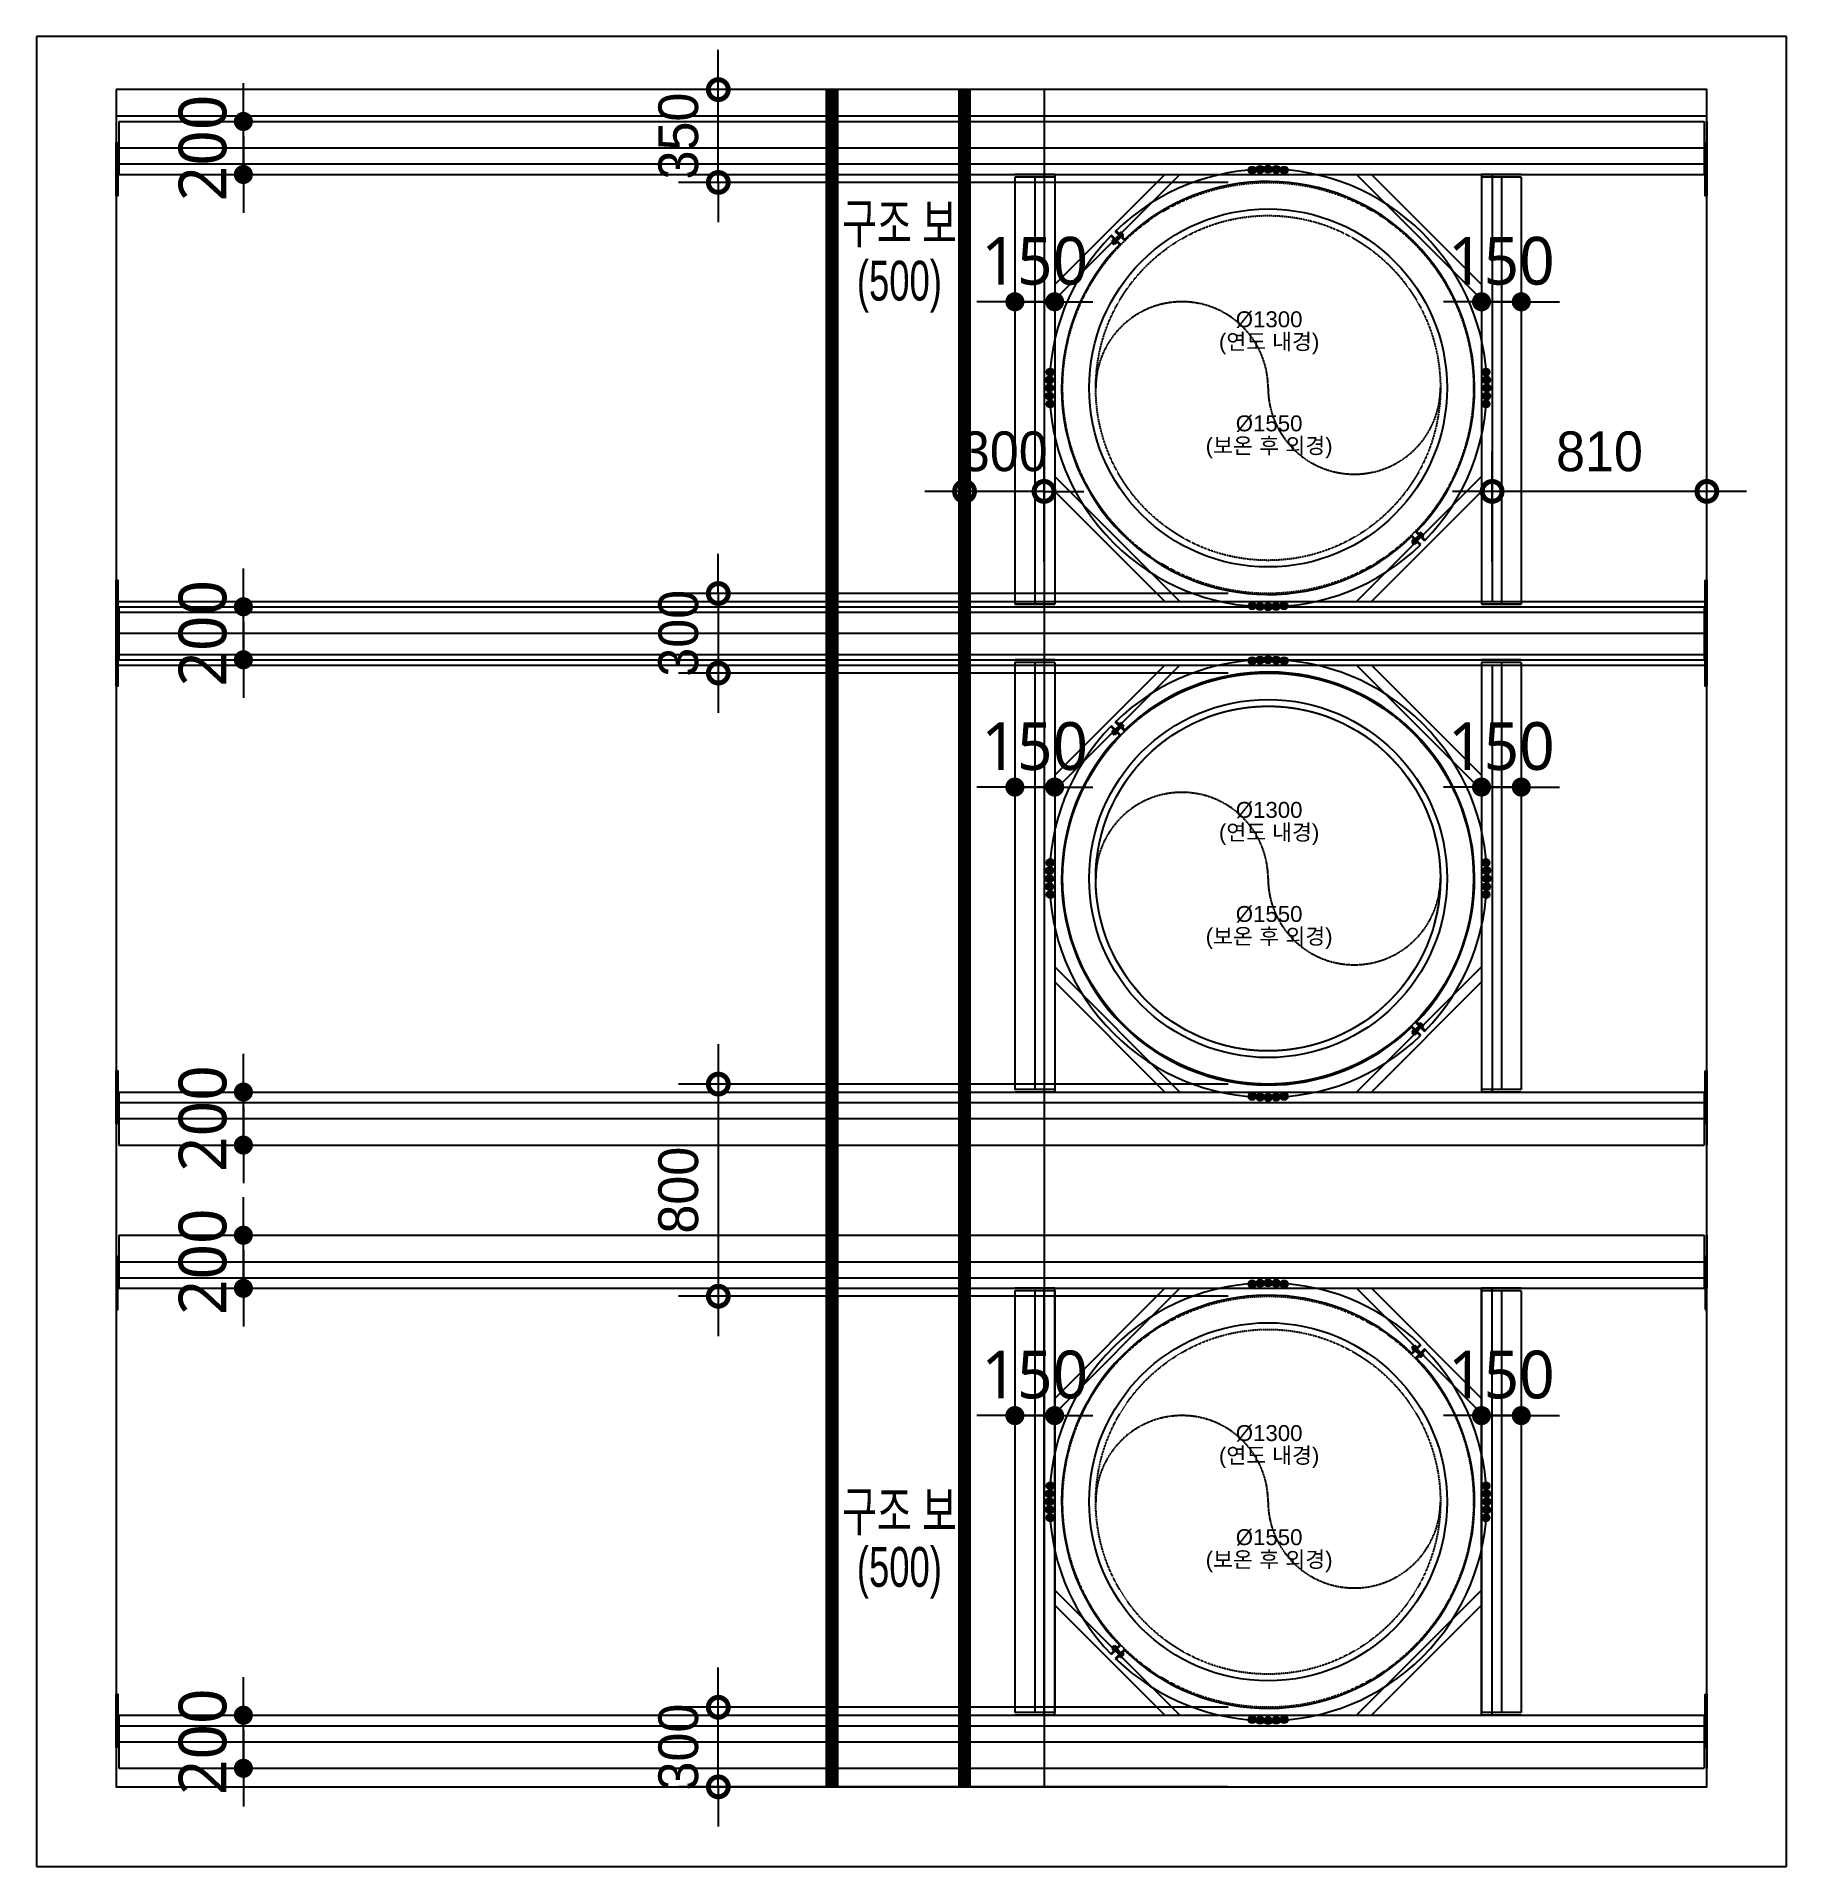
# Model space of a CAD drawing. Header units: millimetres. Extents: x 91354 to 177354, y 115540 to 150005.
# Drawn here: x 170754 to 177354, y 128305 to 135205 of the extents above.
import ezdxf
from ezdxf.enums import TextEntityAlignment as Align

# ---------------------------------------------------------------- set-up
doc = ezdxf.new("R2010")
doc.units = ezdxf.units.MM
for name, pattern in [('H1', [1.5, 1, -0.5]), ('PASUN2', [3, 2, -1]), ('xs-1f_plan$0$HID', [4, 3, -1])]:
    doc.linetypes.add(name, pattern=pattern)
doc.layers.get('Defpoints').update_dxf_attribs({"color": 159})
for name, color, linetype in [('A-ETC-전기', 253, 'H1'), ('xs-1f_plan$0$8', 8, 'Continuous'), ('xs-1f_plan$0$xref', 7, 'Continuous'), ('슬래브라인', 7, 'Continuous')]:
    doc.layers.add(name, color=color, linetype=linetype)
doc.layers.add('A-ETC-전기 NOPLOT', color=163, linetype='Continuous', plot=False)
doc.styles.add('Arial_10_2', font='arial.ttf', dxfattribs={"height": 120})
doc.styles.add('Gtx', font='Dotum.ttf')
doc.styles.add('xs-1f_plan$0$Gdim', font='malgun.ttf')
doc.dimstyles.new('Gdim300', dxfattribs={"dimscale": 300, "dimtxt": 3, "dimasz": 6, "dimexe": 1.5, "dimexo": 2, "dimgap": 1, "dimtad": 1, "dimdec": 0, "dimzin": 0, "dimdsep": 46, "dimlunit": 6, "dimtxsty": 'Gtx', "dimblk": 'DOTSMALL', "dimblk1": 'DOTSMALL', "dimblk2": 'DOTSMALL', "dimcen": 1.5, "dimdle": 1.5, "dimclrd": 1, "dimclre": 1, "dimclrt": 256, "dimazin": 0, "dimtfac": 1, "dimtdec": 0, "dimtix": 1, "dimtmove": 2, "dimatfit": 3, "dimldrblk": 'DOTSMALL', "dimfxl": 0, "dimtolj": 1, "dimtzin": 0, "dimlwd": -1, "dimlwe": -1, "dimarcsym": 0})
doc.dimstyles.new('xs-1f_plan$0$Gdim200', dxfattribs={"dimscale": 200, "dimtxt": 3, "dimasz": 1.2, "dimexe": 2, "dimexo": 3, "dimgap": 1, "dimtad": 1, "dimdsep": 46, "dimlunit": 6, "dimtxsty": 'xs-1f_plan$0$Gdim', "dimblk1": 'xs-1f_plan$0$_CIDOT', "dimblk2": 'xs-1f_plan$0$_CIDOT', "dimsah": 1, "dimcen": 2.5, "dimdle": 2, "dimclrd": 1, "dimclre": 1, "dimclrt": 3, "dimazin": 2, "dimtfac": 1, "dimtix": 1, "dimtmove": 2, "dimatfit": 3, "dimldrblk": 'xs-1f_plan$0$_CIDOT', "dimfxl": 0, "dimtolj": 1, "dimtzin": 0, "dimarcsym": 0})

# ---------------------------------------------------------------- blocks, each defined once
blk = doc.blocks.new('_DotSmall')
at = {"color": 0, "linetype": 'ByBlock', "const_width": 0.5}
blk.add_lwpolyline([(-0.0625, 0, 1), (0.0625, 0, 1)], format="xyb", close=True, dxfattribs=at)
blk = doc.blocks.new('*D20')
at = {"layer": 'A-ETC-전기 NOPLOT', "color": 1, "transparency": 16777216}
for p, q in [((621.3, -6100), (621.3, -5950)), ((2545, -6100), (471.3, -6100)), ((621.3, -6400), (621.3, -6100)), ((2545, -6400), (471.3, -6400)), ((621.3, -6400), (621.3, -6550))]:
    blk.add_line(p, q, dxfattribs=at)
at = {"layer": 'Defpoints', "color": 0, "transparency": 16777216}
for p in [(621.3, -6100), (2695, -6100), (2695, -6400)]:
    blk.add_point(p, dxfattribs=at)
at = {"layer": 'A-ETC-전기 NOPLOT', "color": 1, "transparency": 16777216, "xscale": 150, "yscale": 150, "zscale": 150}
for p, rotation in [((621.3, -6100), 270), ((621.3, -6400), 90)]:
    blk.add_blockref('_DotSmall', p, dxfattribs=dict(at, rotation=rotation))
at = {"layer": 'A-ETC-전기 NOPLOT', "transparency": 16777216, "insert": (471.2, -6250), "char_height": 150, "attachment_point": 5, "rotation": 90, "style": 'Gtx'}
blk.add_mtext('\\A1;300', dxfattribs=at)
blk = doc.blocks.new('*D18')
at = {"layer": 'A-ETC-전기 NOPLOT', "color": 1, "transparency": 16777216}
for p, q in [((621.3, -1900, 0), (621.3, -1750, 0)), ((2545, -1900, 0), (471.3, -1900, 0)), ((621.3, -1900, 0), (621.3, -2200, 0)), ((2545, -2200, 0), (471.3, -2200, 0)), ((621.3, -2200, 0), (621.3, -2350, 0))]:
    blk.add_line(p, q, dxfattribs=at)
at = {"layer": 'Defpoints', "color": 0, "transparency": 16777216}
for p in [(2695, -1900), (621.3, -2200, 0), (2695, -2200)]:
    blk.add_point(p, dxfattribs=at)
at = {"layer": 'A-ETC-전기 NOPLOT', "color": 1, "transparency": 16777216, "xscale": 150, "yscale": 150, "zscale": 150}
for p, rotation in [((621.3, -1900, 0), 270), ((621.3, -2200, 0), 90)]:
    blk.add_blockref('_DotSmall', p, dxfattribs=dict(at, rotation=rotation))
at = {"layer": 'A-ETC-전기 NOPLOT', "transparency": 16777216, "insert": (471.2, -2050, 0), "char_height": 150, "attachment_point": 5, "rotation": 90, "style": 'Gtx'}
blk.add_mtext('\\A1;300', dxfattribs=at)
blk = doc.blocks.new('*D19')
at = {"layer": 'A-ETC-전기 NOPLOT', "color": 1, "transparency": 16777216}
for p, q in [((621.3, -3600), (621.3, -4700)), ((2545, -3750), (471.3, -3750)), ((2545, -4550), (471.3, -4550))]:
    blk.add_line(p, q, dxfattribs=at)
at = {"layer": 'Defpoints', "color": 0, "transparency": 16777216}
for p in [(2695, -3750), (621.3, -4550), (2695, -4550)]:
    blk.add_point(p, dxfattribs=at)
at = {"layer": 'A-ETC-전기 NOPLOT', "color": 1, "transparency": 16777216, "xscale": 150, "yscale": 150, "zscale": 150}
for p, rotation in [((621.3, -3750), 90), ((621.3, -4550), 270)]:
    blk.add_blockref('_DotSmall', p, dxfattribs=dict(at, rotation=rotation))
at = {"layer": 'A-ETC-전기 NOPLOT', "transparency": 16777216, "insert": (471.2, -4150), "char_height": 150, "attachment_point": 5, "rotation": 90, "style": 'Gtx'}
blk.add_mtext('\\A1;800', dxfattribs=at)
blk = doc.blocks.new('*D23')
at = {"layer": 'A-ETC-전기 NOPLOT', "color": 1, "transparency": 16777216}
for p, q in [((621.3, 0, 0), (621.3, 150, 0)), ((2545, 0, 0), (471.3, 0, 0)), ((621.3, -350, 0), (621.3, 0, 0)), ((2545, -350, 0), (471.3, -350, 0)), ((621.3, -350, 0), (621.3, -500, 0))]:
    blk.add_line(p, q, dxfattribs=at)
at = {"layer": 'Defpoints', "color": 0, "transparency": 16777216}
for p in [(621.3, 0, 0), (2695, 0), (2695, -350)]:
    blk.add_point(p, dxfattribs=at)
at = {"layer": 'A-ETC-전기 NOPLOT', "color": 1, "transparency": 16777216, "xscale": 150, "yscale": 150, "zscale": 150}
for p, rotation in [((621.3, 0, 0), 270), ((621.3, -350, 0), 90)]:
    blk.add_blockref('_DotSmall', p, dxfattribs=dict(at, rotation=rotation))
at = {"layer": 'A-ETC-전기 NOPLOT', "transparency": 16777216, "insert": (471.2, -175, 0), "char_height": 150, "attachment_point": 5, "rotation": 90, "style": 'Gtx'}
blk.add_mtext('\\A1;350', dxfattribs=at)
blk = doc.blocks.new('*D22')
at = {"layer": 'A-ETC-전기 NOPLOT', "color": 1, "transparency": 16777216}
for p, q in [((1550, -1780), (1550, -1365)), ((1850, -1780), (1850, -1365)), ((1550, -1515), (1400, -1515)), ((1850, -1515), (1550, -1515)), ((1850, -1515), (2000, -1515))]:
    blk.add_line(p, q, dxfattribs=at)
at = {"layer": 'Defpoints', "color": 0, "transparency": 16777216}
for p in [(1550, -1515), (1550, -1930), (1850, -1930)]:
    blk.add_point(p, dxfattribs=at)
at = {"layer": 'A-ETC-전기 NOPLOT', "color": 1, "transparency": 16777216, "xscale": 150, "yscale": 150, "zscale": 150}
blk.add_blockref('_DotSmall', (1550, -1515), dxfattribs=at)
at = {"layer": 'A-ETC-전기 NOPLOT', "color": 1, "transparency": 16777216, "xscale": 150, "yscale": 150, "zscale": 150, "rotation": 180}
blk.add_blockref('_DotSmall', (1850, -1515), dxfattribs=at)
at = {"layer": 'A-ETC-전기 NOPLOT', "transparency": 16777216, "insert": (1700, -1364.9), "char_height": 150, "attachment_point": 5, "style": 'Gtx'}
blk.add_mtext('\\A1;300', dxfattribs=at)
blk = doc.blocks.new('*D21')
at = {"layer": 'A-ETC-전기 NOPLOT', "color": 1, "transparency": 16777216}
for p, q in [((3540, -1780), (3540, -1365)), ((4350, -1780), (4350, -1365)), ((4500, -1515), (3390, -1515))]:
    blk.add_line(p, q, dxfattribs=at)
at = {"layer": 'Defpoints', "color": 0, "transparency": 16777216}
for p in [(3540, -1515), (3540, -1930), (4350, -1930)]:
    blk.add_point(p, dxfattribs=at)
at = {"layer": 'A-ETC-전기 NOPLOT', "color": 1, "transparency": 16777216, "xscale": 150, "yscale": 150, "zscale": 150, "rotation": 180}
blk.add_blockref('_DotSmall', (3540, -1515), dxfattribs=at)
at = {"layer": 'A-ETC-전기 NOPLOT', "color": 1, "transparency": 16777216, "xscale": 150, "yscale": 150, "zscale": 150}
blk.add_blockref('_DotSmall', (4350, -1515), dxfattribs=at)
at = {"layer": 'A-ETC-전기 NOPLOT', "transparency": 16777216, "insert": (3945, -1364.9), "char_height": 150, "attachment_point": 5, "style": 'Gtx'}
blk.add_mtext('\\A1;810', dxfattribs=at)
blk = doc.blocks.new('xs-1f_plan$0$_CIDOT')
at = {"color": 0, "linetype": 'ByBlock'}
blk.add_line((2, 0), (-1, 0), dxfattribs=at)
at = {"color": 0, "linetype": 'ByBlock', "const_width": 0.5}
blk.add_lwpolyline([(-0.25, 0, 1), (0.25, 0, 1)], format="xyb", close=True, dxfattribs=at)
blk = doc.blocks.new('*D46')
at = {"layer": 'Defpoints', "color": 155, "lineweight": -2, "transparency": 16777216}
for p, q in [((-2538.8, 322), (-2538.8, 394)), ((-2838.8, 250), (-2418.8, 250)), ((-2538.8, 50), (-2538.8, 250)), ((-2838.8, 50), (-2418.8, 50)), ((-2538.8, -22), (-2538.8, -94))]:
    blk.add_line(p, q, dxfattribs=at)
at = {"layer": 'Defpoints', "color": 0, "transparency": 16777216}
for p in [(-3018.8, 250), (-2538.8, 250), (-3018.8, 50)]:
    blk.add_point(p, dxfattribs=at)
at = {"layer": 'Defpoints', "color": 155, "lineweight": -2, "transparency": 16777216, "xscale": 71.99999999999994, "yscale": 71.99999999999994, "zscale": 71.99999999999994}
for p, rotation in [((-2538.8, 250), 270), ((-2538.8, 50), 90)]:
    blk.add_blockref('xs-1f_plan$0$_CIDOT', p, dxfattribs=dict(at, rotation=rotation))
at = {"layer": 'Defpoints', "color": 155, "transparency": 16777216, "insert": (-2691.8, 150), "char_height": 180, "attachment_point": 5, "rotation": 90, "style": 'xs-1f_plan$0$Gdim'}
blk.add_mtext('\\A1;200', dxfattribs=at)
blk = doc.blocks.new('*D47')
at = {"layer": 'Defpoints', "color": 155, "lineweight": -2, "transparency": 16777216}
for p, q in [((-2538.8, 297), (-2538.8, 369)), ((-2838.8, 225), (-2418.8, 225)), ((-2538.8, 75), (-2538.8, 225)), ((-2838.8, 75), (-2418.8, 75)), ((-2538.8, 3), (-2538.8, -69))]:
    blk.add_line(p, q, dxfattribs=at)
at = {"layer": 'Defpoints', "color": 0, "transparency": 16777216}
for p in [(-3018.8, 225), (-2538.8, 225), (-3018.8, 75)]:
    blk.add_point(p, dxfattribs=at)
at = {"layer": 'Defpoints', "color": 155, "lineweight": -2, "transparency": 16777216, "xscale": 71.99999999999994, "yscale": 71.99999999999994, "zscale": 71.99999999999994}
for p, rotation in [((-2538.8, 225), 270), ((-2538.8, 75), 90)]:
    blk.add_blockref('xs-1f_plan$0$_CIDOT', p, dxfattribs=dict(at, rotation=rotation))
at = {"layer": 'Defpoints', "color": 155, "transparency": 16777216, "insert": (-2692.3, 150), "char_height": 180, "attachment_point": 5, "rotation": 90, "style": 'xs-1f_plan$0$Gdim'}
blk.add_mtext('\\A1;150', dxfattribs=at)
blk = doc.blocks.new('*D48')
at = {"layer": 'Defpoints', "color": 155, "lineweight": -2, "transparency": 16777216}
for p, q in [((-2513.8, 297), (-2513.8, 369)), ((-2813.8, 225), (-2393.8, 225)), ((-2513.8, 75), (-2513.8, 225)), ((-2813.8, 75), (-2393.8, 75)), ((-2513.8, 3), (-2513.8, -69))]:
    blk.add_line(p, q, dxfattribs=at)
at = {"layer": 'Defpoints', "color": 0, "transparency": 16777216}
for p in [(-2993.8, 225), (-2513.8, 225), (-2993.8, 75)]:
    blk.add_point(p, dxfattribs=at)
at = {"layer": 'Defpoints', "color": 155, "lineweight": -2, "transparency": 16777216, "xscale": 71.99999999999994, "yscale": 71.99999999999994, "zscale": 71.99999999999994}
for p, rotation in [((-2513.8, 225), 270), ((-2513.8, 75), 90)]:
    blk.add_blockref('xs-1f_plan$0$_CIDOT', p, dxfattribs=dict(at, rotation=rotation))
at = {"layer": 'Defpoints', "color": 155, "transparency": 16777216, "insert": (-2667.3, 150), "char_height": 180, "attachment_point": 5, "rotation": 90, "style": 'xs-1f_plan$0$Gdim'}
blk.add_mtext('\\A1;150', dxfattribs=at)
blk = doc.blocks.new('*D51')
at = {"layer": 'Defpoints', "color": 155, "lineweight": -2, "transparency": 16777216}
for p, q in [((-2538.8, 297), (-2538.8, 369)), ((-2838.8, 225), (-2418.8, 225)), ((-2538.8, 75), (-2538.8, 225)), ((-2838.8, 75), (-2418.8, 75)), ((-2538.8, 3), (-2538.8, -69))]:
    blk.add_line(p, q, dxfattribs=at)
at = {"layer": 'Defpoints', "color": 0, "transparency": 16777216}
for p in [(-3018.8, 225), (-2538.8, 225), (-3018.8, 75)]:
    blk.add_point(p, dxfattribs=at)
at = {"layer": 'Defpoints', "color": 155, "lineweight": -2, "transparency": 16777216, "xscale": 71.99999999999994, "yscale": 71.99999999999994, "zscale": 71.99999999999994}
for p, rotation in [((-2538.8, 225), 270), ((-2538.8, 75), 90)]:
    blk.add_blockref('xs-1f_plan$0$_CIDOT', p, dxfattribs=dict(at, rotation=rotation))
at = {"layer": 'Defpoints', "color": 155, "transparency": 16777216, "insert": (-2692.3, 150), "char_height": 180, "attachment_point": 5, "rotation": 90, "style": 'xs-1f_plan$0$Gdim'}
blk.add_mtext('\\A1;150', dxfattribs=at)
blk = doc.blocks.new('*D52')
at = {"layer": 'Defpoints', "color": 155, "lineweight": -2, "transparency": 16777216}
for p, q in [((-2538.8, 297), (-2538.8, 369)), ((-2838.8, 225), (-2418.8, 225)), ((-2538.8, 75), (-2538.8, 225)), ((-2838.8, 75), (-2418.8, 75)), ((-2538.8, 3), (-2538.8, -69))]:
    blk.add_line(p, q, dxfattribs=at)
at = {"layer": 'Defpoints', "color": 0, "transparency": 16777216}
for p in [(-3018.8, 225), (-2538.8, 225), (-3018.8, 75)]:
    blk.add_point(p, dxfattribs=at)
at = {"layer": 'Defpoints', "color": 155, "lineweight": -2, "transparency": 16777216, "xscale": 71.99999999999994, "yscale": 71.99999999999994, "zscale": 71.99999999999994}
for p, rotation in [((-2538.8, 225), 270), ((-2538.8, 75), 90)]:
    blk.add_blockref('xs-1f_plan$0$_CIDOT', p, dxfattribs=dict(at, rotation=rotation))
at = {"layer": 'Defpoints', "color": 155, "transparency": 16777216, "insert": (-2692.3, 150), "char_height": 180, "attachment_point": 5, "rotation": 90, "style": 'xs-1f_plan$0$Gdim'}
blk.add_mtext('\\A1;150', dxfattribs=at)
blk = doc.blocks.new('*D49')
at = {"layer": 'Defpoints', "color": 155, "lineweight": -2, "transparency": 16777216}
for p, q in [((-2513.8, 297), (-2513.8, 369)), ((-2813.8, 225), (-2393.8, 225)), ((-2513.8, 75), (-2513.8, 225)), ((-2813.8, 75), (-2393.8, 75)), ((-2513.8, 3), (-2513.8, -69))]:
    blk.add_line(p, q, dxfattribs=at)
at = {"layer": 'Defpoints', "color": 0, "transparency": 16777216}
for p in [(-2993.8, 225), (-2513.8, 225), (-2993.8, 75)]:
    blk.add_point(p, dxfattribs=at)
at = {"layer": 'Defpoints', "color": 155, "lineweight": -2, "transparency": 16777216, "xscale": 71.99999999999994, "yscale": 71.99999999999994, "zscale": 71.99999999999994}
for p, rotation in [((-2513.8, 225), 270), ((-2513.8, 75), 90)]:
    blk.add_blockref('xs-1f_plan$0$_CIDOT', p, dxfattribs=dict(at, rotation=rotation))
at = {"layer": 'Defpoints', "color": 155, "transparency": 16777216, "insert": (-2667.3, 150), "char_height": 180, "attachment_point": 5, "rotation": 90, "style": 'xs-1f_plan$0$Gdim'}
blk.add_mtext('\\A1;150', dxfattribs=at)
blk = doc.blocks.new('*D50')
at = {"layer": 'Defpoints', "color": 155, "lineweight": -2, "transparency": 16777216}
for p, q in [((-2538.8, 297), (-2538.8, 369)), ((-2838.8, 225), (-2418.8, 225)), ((-2538.8, 75), (-2538.8, 225)), ((-2838.8, 75), (-2418.8, 75)), ((-2538.8, 3), (-2538.8, -69))]:
    blk.add_line(p, q, dxfattribs=at)
at = {"layer": 'Defpoints', "color": 0, "transparency": 16777216}
for p in [(-3018.8, 225), (-2538.8, 225), (-3018.8, 75)]:
    blk.add_point(p, dxfattribs=at)
at = {"layer": 'Defpoints', "color": 155, "lineweight": -2, "transparency": 16777216, "xscale": 71.99999999999994, "yscale": 71.99999999999994, "zscale": 71.99999999999994}
for p, rotation in [((-2538.8, 225), 270), ((-2538.8, 75), 90)]:
    blk.add_blockref('xs-1f_plan$0$_CIDOT', p, dxfattribs=dict(at, rotation=rotation))
at = {"layer": 'Defpoints', "color": 155, "transparency": 16777216, "insert": (-2692.3, 150), "char_height": 180, "attachment_point": 5, "rotation": 90, "style": 'xs-1f_plan$0$Gdim'}
blk.add_mtext('\\A1;150', dxfattribs=at)
blk = doc.blocks.new('발전기연도(R)')
at = {"layer": 'A-ETC-전기 NOPLOT', "lineweight": 5}
h = blk.add_hatch(color=256, dxfattribs=at)
edge = h.paths.add_edge_path()
edge.add_arc((2634.9, -303.4), 15, 270, 630)
h = blk.add_hatch(color=256, dxfattribs=at)
edge = h.paths.add_edge_path()
edge.add_arc((2664.7, -300.9), 15, 270, 630)
h = blk.add_hatch(color=256, dxfattribs=at)
edge = h.paths.add_edge_path()
edge.add_arc((2695, -300), 15, 270, 630)
h = blk.add_hatch(color=256, dxfattribs=at)
edge = h.paths.add_edge_path()
edge.add_arc((2725.3, -300.9), 15, -90, 270, ccw=False)
h = blk.add_hatch(color=256, dxfattribs=at)
edge = h.paths.add_edge_path()
edge.add_arc((2755.1, -303.4), 15, -90, 270, ccw=False)
h = blk.add_hatch(color=256, dxfattribs=at)
edge = h.paths.add_edge_path()
edge.add_arc((1870.9, -1094.7), 15, 0, 360, ccw=False)
h = blk.add_hatch(color=256, dxfattribs=at)
edge = h.paths.add_edge_path()
edge.add_arc((1873.4, -1064.9), 15, 0, 360, ccw=False)
h = blk.add_hatch(color=256, dxfattribs=at)
edge = h.paths.add_edge_path()
edge.add_arc((3516.6, -1064.9), 15, 180, 540)
h = blk.add_hatch(color=256, dxfattribs=at)
edge = h.paths.add_edge_path()
edge.add_arc((3519.1, -1094.7), 15, 180, 540)
h = blk.add_hatch(color=256, dxfattribs=at)
edge = h.paths.add_edge_path()
edge.add_arc((1870, -1125), 15, 0, 360, ccw=False)
h = blk.add_hatch(color=256, dxfattribs=at)
edge = h.paths.add_edge_path()
edge.add_arc((1870.9, -1155.3), 15, 0, 360)
h = blk.add_hatch(color=256, dxfattribs=at)
edge = h.paths.add_edge_path()
edge.add_arc((1873.4, -1185.1), 15, 0, 360)
h = blk.add_hatch(color=256, dxfattribs=at)
edge = h.paths.add_edge_path()
edge.add_arc((3516.6, -1185.1), 15, -180, 180, ccw=False)
h = blk.add_hatch(color=256, dxfattribs=at)
edge = h.paths.add_edge_path()
edge.add_arc((3519.1, -1155.3), 15, -180, 180, ccw=False)
h = blk.add_hatch(color=256, dxfattribs=at)
edge = h.paths.add_edge_path()
edge.add_arc((3520, -1125), 15, 180, 540)
h = blk.add_hatch(color=256, dxfattribs=at)
edge = h.paths.add_edge_path()
edge.add_arc((2634.9, -1946.6), 15, -270, 90, ccw=False)
h = blk.add_hatch(color=256, dxfattribs=at)
edge = h.paths.add_edge_path()
edge.add_arc((2755.1, -1946.6), 15, 90, 450)
h = blk.add_hatch(color=256, dxfattribs=at)
edge = h.paths.add_edge_path()
edge.add_arc((2664.7, -1949.1), 15, -270, 90, ccw=False)
h = blk.add_hatch(color=256, dxfattribs=at)
edge = h.paths.add_edge_path()
edge.add_arc((2695, -1950), 15, -270, 90, ccw=False)
h = blk.add_hatch(color=256, dxfattribs=at)
edge = h.paths.add_edge_path()
edge.add_arc((2725.3, -1949.1), 15, 90, 450)
h = blk.add_hatch(color=256, dxfattribs=at)
edge = h.paths.add_edge_path()
edge.add_arc((2634.9, -2153.4), 15, 270, 630)
h = blk.add_hatch(color=256, dxfattribs=at)
edge = h.paths.add_edge_path()
edge.add_arc((2664.7, -2150.9), 15, 270, 630)
h = blk.add_hatch(color=256, dxfattribs=at)
edge = h.paths.add_edge_path()
edge.add_arc((2695, -2150), 15, 270, 630)
h = blk.add_hatch(color=256, dxfattribs=at)
edge = h.paths.add_edge_path()
edge.add_arc((2725.3, -2150.9), 15, -90, 270, ccw=False)
h = blk.add_hatch(color=256, dxfattribs=at)
edge = h.paths.add_edge_path()
edge.add_arc((2755.1, -2153.4), 15, -90, 270, ccw=False)
h = blk.add_hatch(color=256, dxfattribs=at)
edge = h.paths.add_edge_path()
edge.add_arc((1870, -2975), 15, 0, 360, ccw=False)
h = blk.add_hatch(color=256, dxfattribs=at)
edge = h.paths.add_edge_path()
edge.add_arc((1870.9, -2944.7), 15, 0, 360, ccw=False)
h = blk.add_hatch(color=256, dxfattribs=at)
edge = h.paths.add_edge_path()
edge.add_arc((1873.4, -2914.9), 15, 0, 360, ccw=False)
h = blk.add_hatch(color=256, dxfattribs=at)
edge = h.paths.add_edge_path()
edge.add_arc((3516.6, -2914.9), 15, 180, 540)
h = blk.add_hatch(color=256, dxfattribs=at)
edge = h.paths.add_edge_path()
edge.add_arc((3519.1, -2944.7), 15, 180, 540)
h = blk.add_hatch(color=256, dxfattribs=at)
edge = h.paths.add_edge_path()
edge.add_arc((3520, -2975), 15, 180, 540)
h = blk.add_hatch(color=256, dxfattribs=at)
edge = h.paths.add_edge_path()
edge.add_arc((1870.9, -3005.3), 15, 0, 360)
h = blk.add_hatch(color=256, dxfattribs=at)
edge = h.paths.add_edge_path()
edge.add_arc((1873.4, -3035.1), 15, 0, 360)
h = blk.add_hatch(color=256, dxfattribs=at)
edge = h.paths.add_edge_path()
edge.add_arc((3516.6, -3035.1), 15, -180, 180, ccw=False)
h = blk.add_hatch(color=256, dxfattribs=at)
edge = h.paths.add_edge_path()
edge.add_arc((3519.1, -3005.3), 15, -180, 180, ccw=False)
h = blk.add_hatch(color=256, dxfattribs=at)
edge = h.paths.add_edge_path()
edge.add_arc((2634.9, -3796.6), 15, -270, 90, ccw=False)
h = blk.add_hatch(color=256, dxfattribs=at)
edge = h.paths.add_edge_path()
edge.add_arc((2664.7, -3799.1), 15, -270, 90, ccw=False)
h = blk.add_hatch(color=256, dxfattribs=at)
edge = h.paths.add_edge_path()
edge.add_arc((2695, -3800), 15, -270, 90, ccw=False)
h = blk.add_hatch(color=256, dxfattribs=at)
edge = h.paths.add_edge_path()
edge.add_arc((2725.3, -3799.1), 15, 90, 450)
h = blk.add_hatch(color=256, dxfattribs=at)
edge = h.paths.add_edge_path()
edge.add_arc((2755.1, -3796.6), 15, 90, 450)
h = blk.add_hatch(color=256, dxfattribs=at)
edge = h.paths.add_edge_path()
edge.add_arc((2695, -4500), 15, 270, 630)
h = blk.add_hatch(color=256, dxfattribs=at)
edge = h.paths.add_edge_path()
edge.add_arc((2634.9, -4503.4), 15, 270, 630)
h = blk.add_hatch(color=256, dxfattribs=at)
edge = h.paths.add_edge_path()
edge.add_arc((2664.7, -4500.9), 15, 270, 630)
h = blk.add_hatch(color=256, dxfattribs=at)
edge = h.paths.add_edge_path()
edge.add_arc((2725.3, -4500.9), 15, -90, 270, ccw=False)
h = blk.add_hatch(color=256, dxfattribs=at)
edge = h.paths.add_edge_path()
edge.add_arc((2755.1, -4503.4), 15, -90, 270, ccw=False)
h = blk.add_hatch(color=256, dxfattribs=at)
edge = h.paths.add_edge_path()
edge.add_arc((1870, -5325), 15, 0, 360)
h = blk.add_hatch(color=256, dxfattribs=at)
edge = h.paths.add_edge_path()
edge.add_arc((1870.9, -5294.7), 15, 0, 360, ccw=False)
h = blk.add_hatch(color=256, dxfattribs=at)
edge = h.paths.add_edge_path()
edge.add_arc((1873.4, -5264.9), 15, 0, 360, ccw=False)
h = blk.add_hatch(color=256, dxfattribs=at)
edge = h.paths.add_edge_path()
edge.add_arc((3516.6, -5264.9), 15, 180, 540)
h = blk.add_hatch(color=256, dxfattribs=at)
edge = h.paths.add_edge_path()
edge.add_arc((3519.1, -5294.7), 15, 180, 540)
h = blk.add_hatch(color=256, dxfattribs=at)
edge = h.paths.add_edge_path()
edge.add_arc((3520, -5325), 15, -180, 180, ccw=False)
h = blk.add_hatch(color=256, dxfattribs=at)
edge = h.paths.add_edge_path()
edge.add_arc((1870.9, -5355.3), 15, 0, 360)
h = blk.add_hatch(color=256, dxfattribs=at)
edge = h.paths.add_edge_path()
edge.add_arc((1873.4, -5385.1), 15, 0, 360)
h = blk.add_hatch(color=256, dxfattribs=at)
edge = h.paths.add_edge_path()
edge.add_arc((3516.6, -5385.1), 15, -180, 180, ccw=False)
h = blk.add_hatch(color=256, dxfattribs=at)
edge = h.paths.add_edge_path()
edge.add_arc((3519.1, -5355.3), 15, -180, 180, ccw=False)
h = blk.add_hatch(color=256, dxfattribs=at)
edge = h.paths.add_edge_path()
edge.add_arc((2634.9, -6146.6), 15, -270, 90, ccw=False)
h = blk.add_hatch(color=256, dxfattribs=at)
edge = h.paths.add_edge_path()
edge.add_arc((2664.7, -6149.1), 15, -270, 90, ccw=False)
h = blk.add_hatch(color=256, dxfattribs=at)
edge = h.paths.add_edge_path()
edge.add_arc((2695, -6150), 15, -270, 90, ccw=False)
h = blk.add_hatch(color=256, dxfattribs=at)
edge = h.paths.add_edge_path()
edge.add_arc((2725.3, -6149.1), 15, 90, 450)
h = blk.add_hatch(color=256, dxfattribs=at)
edge = h.paths.add_edge_path()
edge.add_arc((2755.1, -6146.6), 15, 90, 450)
at = {"layer": 'A-ETC-전기'}
for centre, radius in [((2695, -1125), 775), ((2695, -1125), 650), ((2695, -2975), 775), ((2695, -2975), 650), ((2695, -5325), 775), ((2695, -5325), 650)]:
    blk.add_circle(centre, radius, dxfattribs=at)
at = {"layer": 'A-ETC-전기 NOPLOT'}
for p, q in [((1850, 0), (1850, -6400)), ((-1650, -280), (4350, -280)), ((-1650, -320), (4350, -320)), ((1850, -320), (1850, -1930)), ((1890, -320), (1890, -1930)), ((1890, -791.6), (2361.6, -320)), ((1890, -735), (2305, -320)), ((3500, -791.6), (3028.4, -320)), ((3500, -735), (3085, -320)), ((3500, -320), (3500, -1930)), ((3540, -320), (3540, -1930)), ((2140, -584.1), (2104.6, -548.7)), ((2140, -584.1), (2104.6, -548.7)), ((2145.1, -543.5), (2109.7, -578.9)), ((2154.1, -570), (2118.7, -534.6)), ((2154.1, -570), (2118.7, -534.6)), ((2132.9, -548.7), (2118.7, -562.9)), ((2138.2, -538.2), (2134.2, -542.2)), ((2134.2, -542.2), (2146.4, -554.5)), ((2136.7, -544.8), (2135.7, -545.9)), ((2137.2, -545.3), (2141.2, -541.3)), ((2140.3, -539.2), (2149.5, -548.3)), ((2142.8, -553), (2143.8, -551.9)), ((2143.3, -551.4), (2147.4, -547.4)), ((2146.4, -554.5), (2150.4, -550.5)), ((2109.2, -572.4), (2106.5, -575.1)), ((2109.9, -573.1), (2106.5, -576.5)), ((2106.5, -575.1), (2106.5, -576.5)), ((2106.5, -575.1), (2113.6, -582.1)), ((2106.5, -576.5), (2112.2, -582.1)), ((2107.3, -569.1), (2112.2, -564.2)), ((2108.1, -571.3), (2117.3, -580.5)), ((2110.3, -572.2), (2115.3, -567.2)), ((2112.2, -564.2), (2124.5, -576.4)), ((2115.5, -578.8), (2112.2, -582.1)), ((2112.2, -582.1), (2113.6, -582.1)), ((2113.6, -582.1), (2116.2, -579.5)), ((2115.9, -565.7), (2114.8, -566.7)), ((2116.5, -578.3), (2121.4, -573.3)), ((2124.5, -576.4), (2119.5, -581.3)), ((2121.9, -573.8), (2123, -572.8)), ((2125.8, -569.9), (2139.9, -555.8)), ((1890, -1458.4), (2361.6, -1930)), ((1890, -1515), (2305, -1930)), ((3500, -1458.4), (3028.4, -1930)), ((3500, -1515), (3085, -1930)), ((3271.3, -1715.4), (3235.9, -1680)), ((3240.5, -1703.7), (3237.8, -1706.4)), ((3241.2, -1704.4), (3237.8, -1707.8)), ((3237.8, -1706.4), (3237.8, -1707.8)), ((3237.8, -1706.4), (3244.9, -1713.4)), ((3237.8, -1707.8), (3243.5, -1713.4)), ((3238.6, -1700.4), (3243.6, -1695.5)), ((3239.4, -1702.7), (3248.6, -1711.8)), ((3276.4, -1674.9), (3241, -1710.3)), ((3241.7, -1703.5), (3246.6, -1698.5)), ((3246.9, -1710.1), (3243.5, -1713.4)), ((3243.5, -1713.4), (3244.9, -1713.4)), ((3243.6, -1695.5), (3255.8, -1707.7)), ((3244.9, -1713.4), (3247.6, -1710.8)), ((3247.2, -1697), (3246.1, -1698.1)), ((3247.8, -1709.6), (3252.7, -1704.7)), ((3285.4, -1701.3), (3250, -1665.9)), ((3264.2, -1680), (3250, -1694.2)), ((3255.8, -1707.7), (3250.8, -1712.7)), ((3253.2, -1705.1), (3254.3, -1704.1)), ((3257.1, -1701.2), (3271.2, -1687.1)), ((3269.5, -1669.5), (3265.5, -1673.6)), ((3265.5, -1673.6), (3277.7, -1685.8)), ((3268.1, -1676.1), (3267, -1677.2)), ((3268.5, -1676.6), (3272.6, -1672.6)), ((3271.6, -1670.5), (3280.8, -1679.7)), ((3274.1, -1684.3), (3275.1, -1683.2)), ((3274.7, -1682.7), (3278.7, -1678.7)), ((3277.7, -1685.8), (3281.7, -1681.8)), ((-1650, -1930), (4350, -1930)), ((-1650, -1970), (4350, -1970)), ((-1650, -2130), (4350, -2130)), ((-1650, -2170), (4350, -2170)), ((1850, -2170), (1850, -3780)), ((1890, -2170), (1890, -3780)), ((1890, -2641.6), (2361.6, -2170)), ((1890, -2585), (2305, -2170)), ((3500, -2641.6), (3028.4, -2170)), ((3500, -2585), (3085, -2170)), ((3500, -2170), (3500, -3780)), ((3540, -2170), (3540, -3780)), ((2140, -2434.1), (2104.6, -2398.7)), ((2140, -2434.1), (2104.6, -2398.7)), ((2107.3, -2419.1), (2112.2, -2414.2)), ((2145.1, -2393.5), (2109.7, -2428.9)), ((2112.2, -2414.2), (2124.5, -2426.4)), ((2154.1, -2420), (2118.7, -2384.6)), ((2154.1, -2420), (2118.7, -2384.6)), ((2132.9, -2398.7), (2118.7, -2412.9)), ((2125.8, -2419.9), (2139.9, -2405.8)), ((2138.2, -2388.2), (2134.2, -2392.2)), ((2134.2, -2392.2), (2146.4, -2404.5)), ((2136.7, -2394.8), (2135.7, -2395.9)), ((2137.2, -2395.3), (2141.2, -2391.3)), ((2140.3, -2389.2), (2149.5, -2398.3)), ((2142.8, -2403), (2143.8, -2401.9)), ((2143.3, -2401.4), (2147.4, -2397.4)), ((2146.4, -2404.5), (2150.4, -2400.5)), ((2109.2, -2422.4), (2106.5, -2425.1)), ((2109.9, -2423.1), (2106.5, -2426.5)), ((2106.5, -2425.1), (2106.5, -2426.5)), ((2106.5, -2425.1), (2113.6, -2432.1)), ((2106.5, -2426.5), (2112.2, -2432.1)), ((2108.1, -2421.3), (2117.3, -2430.5)), ((2110.3, -2422.2), (2115.3, -2417.2)), ((2115.5, -2428.8), (2112.2, -2432.1)), ((2112.2, -2432.1), (2113.6, -2432.1)), ((2113.6, -2432.1), (2116.2, -2429.5)), ((2115.9, -2415.7), (2114.8, -2416.7)), ((2116.5, -2428.3), (2121.4, -2423.3)), ((2124.5, -2426.4), (2119.5, -2431.3)), ((2121.9, -2423.8), (2123, -2422.8)), ((1890, -3308.4), (2361.6, -3780)), ((3500, -3308.4), (3028.4, -3780)), ((1890, -3365), (2305, -3780)), ((3500, -3365), (3085, -3780)), ((3285.4, -3551.3), (3250, -3515.9)), ((3271.3, -3565.4), (3235.9, -3530)), ((3240.5, -3553.7), (3237.8, -3556.4)), ((3241.2, -3554.4), (3237.8, -3557.8)), ((3237.8, -3556.4), (3237.8, -3557.8)), ((3237.8, -3556.4), (3244.9, -3563.4)), ((3237.8, -3557.8), (3243.5, -3563.4)), ((3238.6, -3550.4), (3243.6, -3545.5)), ((3239.4, -3552.7), (3248.6, -3561.8)), ((3276.4, -3524.9), (3241, -3560.3)), ((3241.7, -3553.5), (3246.6, -3548.5)), ((3246.9, -3560.1), (3243.5, -3563.4)), ((3243.5, -3563.4), (3244.9, -3563.4)), ((3243.6, -3545.5), (3255.8, -3557.7)), ((3244.9, -3563.4), (3247.6, -3560.8)), ((3247.2, -3547), (3246.1, -3548.1)), ((3247.8, -3559.6), (3252.7, -3554.7)), ((3264.2, -3530), (3250, -3544.2)), ((3255.8, -3557.7), (3250.8, -3562.7)), ((3253.2, -3555.1), (3254.3, -3554.1)), ((3257.1, -3551.2), (3271.2, -3537.1)), ((3269.5, -3519.5), (3265.5, -3523.6)), ((3265.5, -3523.6), (3277.7, -3535.8)), ((3268.1, -3526.1), (3267, -3527.2)), ((3268.5, -3526.6), (3272.6, -3522.6)), ((3271.6, -3520.5), (3280.8, -3529.7)), ((3274.1, -3534.3), (3275.1, -3533.2)), ((3274.7, -3532.7), (3278.7, -3528.7)), ((3277.7, -3535.8), (3281.7, -3531.8)), ((-1650, -3780), (4350, -3780)), ((-1650, -3820), (4350, -3820)), ((-1650, -4480), (4350, -4480)), ((-1650, -4520), (4350, -4520)), ((1850, -6130), (1850, -4520)), ((1890, -6130), (1890, -4520)), ((1890, -4991.6), (2361.6, -4520)), ((1890, -4935), (2305, -4520)), ((3500, -4991.6), (3028.4, -4520)), ((3500, -4935), (3085, -4520)), ((3500, -6130), (3500, -4520)), ((3540, -6130), (3540, -4520)), ((3271.3, -4734.6), (3235.9, -4770)), ((3237.8, -4742.2), (3243.5, -4736.6)), ((3237.8, -4743.6), (3244.9, -4736.6)), ((3237.8, -4743.6), (3237.8, -4742.2)), ((3241.2, -4745.6), (3237.8, -4742.2)), ((3240.5, -4746.3), (3237.8, -4743.6)), ((3238.6, -4749.6), (3243.6, -4754.5)), ((3239.4, -4747.3), (3248.6, -4738.2)), ((3276.4, -4775.1), (3241, -4739.7)), ((3241.7, -4746.5), (3246.6, -4751.5)), ((3243.5, -4736.6), (3244.9, -4736.6)), ((3246.9, -4739.9), (3243.5, -4736.6)), ((3243.6, -4754.5), (3255.8, -4742.3)), ((3244.9, -4736.6), (3247.6, -4739.2)), ((3247.2, -4753), (3246.1, -4751.9)), ((3247.8, -4740.4), (3252.7, -4745.3)), ((3285.4, -4748.7), (3250, -4784.1)), ((3264.2, -4770), (3250, -4755.8)), ((3255.8, -4742.3), (3250.8, -4737.3)), ((3253.2, -4744.9), (3254.3, -4745.9)), ((3257.1, -4748.8), (3271.2, -4762.9)), ((3265.5, -4776.4), (3277.7, -4764.2)), ((3269.5, -4780.5), (3265.5, -4776.4)), ((3268.1, -4773.9), (3267, -4772.8)), ((3268.5, -4773.4), (3272.6, -4777.4)), ((3271.6, -4779.5), (3280.8, -4770.3)), ((3274.1, -4765.7), (3275.1, -4766.8)), ((3274.7, -4767.3), (3278.7, -4771.3)), ((3277.7, -4764.2), (3281.7, -4768.2)), ((1890, -5658.4), (2361.6, -6130)), ((1890, -5715), (2305, -6130)), ((3500, -5658.4), (3028.4, -6130)), ((3500, -5715), (3085, -6130)), ((2140, -5865.9), (2104.6, -5901.3)), ((2140, -5865.9), (2104.6, -5901.3)), ((2106.5, -5873.5), (2112.2, -5867.9)), ((2106.5, -5874.9), (2113.6, -5867.9)), ((2106.5, -5874.9), (2106.5, -5873.5)), ((2109.9, -5876.9), (2106.5, -5873.5)), ((2109.2, -5877.6), (2106.5, -5874.9)), ((2107.3, -5880.9), (2112.2, -5885.8)), ((2108.1, -5878.7), (2117.3, -5869.5)), ((2145.1, -5906.5), (2109.7, -5871.1)), ((2110.3, -5877.8), (2115.3, -5882.8)), ((2112.2, -5867.9), (2113.6, -5867.9)), ((2115.5, -5871.2), (2112.2, -5867.9)), ((2112.2, -5885.8), (2124.5, -5873.6)), ((2113.6, -5867.9), (2116.2, -5870.5)), ((2115.9, -5884.3), (2114.8, -5883.3)), ((2116.5, -5871.7), (2121.4, -5876.7)), ((2154.1, -5880), (2118.7, -5915.4)), ((2154.1, -5880), (2118.7, -5915.4)), ((2132.9, -5901.3), (2118.7, -5887.1)), ((2124.5, -5873.6), (2119.5, -5868.7)), ((2121.9, -5876.2), (2123, -5877.2)), ((2125.8, -5880.1), (2139.9, -5894.2)), ((2134.2, -5907.8), (2146.4, -5895.5)), ((2138.2, -5911.8), (2134.2, -5907.8)), ((2136.7, -5905.2), (2135.7, -5904.1)), ((2137.2, -5904.7), (2141.2, -5908.7)), ((2140.3, -5910.8), (2149.5, -5901.7)), ((2142.8, -5897), (2143.8, -5898.1)), ((2143.3, -5898.6), (2147.4, -5902.6)), ((2146.4, -5895.5), (2150.4, -5899.5)), ((-1650, -6130), (4350, -6130)), ((-1650, -6170), (4350, -6170))]:
    blk.add_line(p, q, dxfattribs=at)
at = {"layer": 'A-ETC-전기 NOPLOT', "linetype": 'ByBlock'}
for p, q in [((2137.1, -586.9), (2101.7, -551.5)), ((2139.9, -584.1), (2104.5, -548.6)), ((2154.1, -569.9), (2118.7, -534.6)), ((2156.9, -567.1), (2121.5, -531.7)), ((3268.4, -1718.2), (3233.1, -1682.9)), ((3271.2, -1715.4), (3235.8, -1680)), ((3285.4, -1701.2), (3250, -1665.9)), ((3288.2, -1698.4), (3252.9, -1663.1)), ((2137.1, -2436.9), (2101.7, -2401.5)), ((2139.9, -2434.1), (2104.5, -2398.6)), ((2154.1, -2419.9), (2118.7, -2384.6)), ((2156.9, -2417.1), (2121.5, -2381.7)), ((3285.4, -3551.2), (3250, -3515.9)), ((3288.2, -3548.4), (3252.9, -3513.1)), ((3268.4, -3568.2), (3233.1, -3532.9)), ((3271.2, -3565.4), (3235.8, -3530)), ((3268.4, -4731.8), (3233.1, -4767.1)), ((3271.2, -4734.6), (3235.8, -4770)), ((3285.4, -4748.8), (3250, -4784.1)), ((3288.2, -4751.6), (3252.9, -4786.9)), ((2137.1, -5863.1), (2101.7, -5898.5)), ((2139.9, -5865.9), (2104.5, -5901.4)), ((2154.1, -5880.1), (2118.7, -5915.4)), ((2156.9, -5882.9), (2121.5, -5918.3))]:
    blk.add_line(p, q, dxfattribs=at)
at = {"layer": 'A-ETC-전기 NOPLOT'}
blk.add_lwpolyline([(-1650, 0), (-1650, -6400), (4350, -6400), (4350, 0)], close=True, dxfattribs=at)
at = {"layer": 'A-ETC-전기 NOPLOT', "const_width": 50, "flags": 128}
for points in [[(1050, 0), (1050, -6400)], [(1550, 0), (1550, -6400)]]:
    blk.add_lwpolyline(points, dxfattribs=at)
at = {"layer": 'A-ETC-전기 NOPLOT', "elevation": 0}
for points in [[(-1650, -200), (-1644, -200), (-1644, -400), (-1650, -400)], [(4344, -200), (4350, -200), (4350, -400), (4344, -400)], [(-1650, -1850), (-1644, -1850), (-1644, -2050), (-1650, -2050)], [(4344, -1850), (4350, -1850), (4350, -2050), (4344, -2050)], [(-1650, -2050), (-1644, -2050), (-1644, -2250), (-1650, -2250)], [(4344, -2050), (4350, -2050), (4350, -2250), (4344, -2250)], [(-1650, -3700), (-1644, -3700), (-1644, -3900), (-1650, -3900)], [(4344, -3700), (4350, -3700), (4350, -3900), (4344, -3900)], [(-1650, -4600), (-1644, -4600), (-1644, -4400), (-1650, -4400)], [(4344, -4600), (4350, -4600), (4350, -4400), (4344, -4400)], [(-1650, -6050), (-1644, -6050), (-1644, -6250), (-1650, -6250)], [(4344, -6050), (4350, -6050), (4350, -6250), (4344, -6250)]]:
    blk.add_lwpolyline(points, close=True, dxfattribs=at)
at = {"layer": 'A-ETC-전기 NOPLOT', "lineweight": 5}
for centre in [(2634.9, -303.4), (2664.7, -300.9), (2695, -300), (2725.3, -300.9), (2755.1, -303.4), (1870.9, -1094.7), (1873.4, -1064.9), (3516.6, -1064.9), (3519.1, -1094.7), (1870, -1125), (1870.9, -1155.3), (1873.4, -1185.1), (3516.6, -1185.1), (3519.1, -1155.3), (3520, -1125), (2634.9, -1946.6), (2755.1, -1946.6), (2664.7, -1949.1), (2695, -1950), (2725.3, -1949.1), (2634.9, -2153.4), (2664.7, -2150.9), (2695, -2150), (2725.3, -2150.9), (2755.1, -2153.4), (1870, -2975), (1870.9, -2944.7), (1873.4, -2914.9), (3516.6, -2914.9), (3519.1, -2944.7), (3520, -2975), (1870.9, -3005.3), (1873.4, -3035.1), (3516.6, -3035.1), (3519.1, -3005.3), (2634.9, -3796.6), (2664.7, -3799.1), (2695, -3800), (2725.3, -3799.1), (2755.1, -3796.6), (2634.9, -4503.4), (2664.7, -4500.9), (2695, -4500), (2725.3, -4500.9), (2755.1, -4503.4), (1870, -5325), (1870.9, -5294.7), (1873.4, -5264.9), (3516.6, -5264.9), (3519.1, -5294.7), (3520, -5325), (1870.9, -5355.3), (1873.4, -5385.1), (3516.6, -5385.1), (3519.1, -5355.3), (2634.9, -6146.6), (2664.7, -6149.1), (2695, -6150), (2725.3, -6149.1), (2755.1, -6146.6)]:
    blk.add_circle(centre, 15, dxfattribs=at)
at = {"layer": 'A-ETC-전기 NOPLOT'}
for centre, radius in [((2695, -1125), 675), ((2695, -2975), 775), ((2695, -2975), 675), ((2695, -2975), 675), ((2695, -2975), 650), ((2695, -5325), 675)]:
    blk.add_circle(centre, radius, dxfattribs=at)
for centre, radius, start, end in [((2695, -1125), 825, 315.69451, 134.30549), ((2695, -1125), 779, 315.73552, 134.26448), ((2695, -1125), 825, 135.69451, 314.30549), ((2138, -541.5), 3.28, 3.81534, 86.18466), ((2136.4, -552.2), 11.9, 23.7207, 66.2793), ((2147.1, -550.7), 3.28, 3.81534, 86.18466), ((2695, -1125), 779, 135.73552, 314.26448), ((2110.1, -569.3), 2.84, 175.36574, 274.63426), ((2119.7, -569), 9.85, 198.9624, 251.0376), ((2119.3, -578.5), 2.84, 175.36574, 274.63426), ((3241.4, -1700.7), 2.84, 175.36574, 274.63426), ((3251, -1700.3), 9.85, 198.9624, 251.0376), ((3250.6, -1709.8), 2.84, 175.36574, 274.63426), ((3269.3, -1672.8), 3.28, 3.81534, 86.18466), ((3267.8, -1683.5), 11.9, 23.7207, 66.2793), ((3278.5, -1682), 3.28, 3.81534, 86.18466), ((2695, -2975), 825, 315.69451, 134.30549), ((2695, -2975), 779, 315.73552, 134.26448), ((2695, -2975), 825, 135.69451, 314.30549), ((2138, -2391.5), 3.28, 3.81534, 86.18466), ((2136.4, -2402.2), 11.9, 23.7207, 66.2793), ((2147.1, -2400.7), 3.28, 3.81534, 86.18466), ((2695, -2975), 779, 135.73552, 314.26448), ((2110.1, -2419.3), 2.84, 175.36574, 274.63426), ((2119.7, -2419), 9.85, 198.9624, 251.0376), ((2119.3, -2428.5), 2.84, 175.36574, 274.63426), ((3241.4, -3550.7), 2.84, 175.36574, 274.63426), ((3251, -3550.3), 9.85, 198.9624, 251.0376), ((3250.6, -3559.8), 2.84, 175.36574, 274.63426), ((3269.3, -3522.8), 3.28, 3.81534, 86.18466), ((3267.8, -3533.5), 11.9, 23.7207, 66.2793), ((3278.5, -3532), 3.28, 3.81534, 86.18466), ((2695, -5325), 825, 45.69451, 224.30549), ((2695, -5325), 779, 45.73552, 224.26448), ((2695, -5325), 825, 225.69451, 44.30549), ((3241.4, -4749.3), 2.84, 85.36574, 184.63426), ((3251, -4749.7), 9.85, 108.9624, 161.0376), ((3250.6, -4740.2), 2.84, 85.36574, 184.63426), ((2695, -5325), 779, 225.73552, 44.26448), ((3269.3, -4777.2), 3.28, 273.81534, 356.18466), ((3267.8, -4766.5), 11.9, 293.7207, 336.2793), ((3278.5, -4768), 3.28, 273.81534, 356.18466), ((2110.1, -5880.7), 2.84, 85.36574, 184.63426), ((2119.7, -5881), 9.85, 108.9624, 161.0376), ((2119.3, -5871.5), 2.84, 85.36574, 184.63426), ((2138, -5908.5), 3.28, 273.81534, 356.18466), ((2136.4, -5897.8), 11.9, 293.7207, 336.2793), ((2147.1, -5899.3), 3.28, 273.81534, 356.18466)]:
    blk.add_arc(centre, radius, start, end, dxfattribs=at)
at = {"layer": 'A-ETC-전기 NOPLOT', "linetype": 'PASUN2'}
for centre, start, end in [((2370, -1125), 0, 180), ((3020, -1125), 180, 0), ((2370, -2975), 0, 180), ((3020, -2975), 180, 0), ((2370, -5325), 0, 180), ((3020, -5325), 180, 0)]:
    blk.add_arc(centre, 325, start, end, dxfattribs=at)
at = {"layer": 'A-ETC-전기 NOPLOT', "style": 'Gtx', "width": 0.7}
for s, p in [('구조 보', (1304.4, -578.1)), ('(500)', (1304.4, -795.3)), ('구조 보', (1304.4, -5434.8)), ('(500)', (1304.4, -5645.6))]:
    blk.add_text(s, height=150, dxfattribs=at).set_placement(p, align=Align.CENTER)
at = {"layer": 'A-ETC-전기 NOPLOT', "char_height": 60, "attachment_point": 5, "style": 'Arial_10_2'}
for s, insert in [('\\A1;%%c1300', (2698.9, -867.1, 0)), ('\\A1;({\\f굴림|c129|p50;연도 내경})', (2698.9, -959.2, 0)), ('\\A1;%%c1550', (2698.9, -1259.6, 0)), ('\\A1;({\\fGulim|c129|p50;보온} {\\fGulim|c129|p50;후} {\\fGulim|c129|p50;외경})', (2698.9, -1351.6, 0)), ('\\A1;%%c1300', (2698.9, -2717.1, 0)), ('\\A1;({\\f굴림|c129|p50;연도 내경})', (2698.9, -2809.2, 0)), ('\\A1;%%c1550', (2698.9, -3109.6, 0)), ('\\A1;({\\fGulim|c129|p50;보온} {\\fGulim|c129|p50;후} {\\fGulim|c129|p50;외경})', (2698.9, -3201.6, 0)), ('\\A1;%%c1300', (2698.9, -5067.1)), ('\\A1;({\\f굴림|c129|p50;연도 내경})', (2698.9, -5159.2)), ('\\A1;%%c1550', (2698.9, -5459.6)), ('\\A1;({\\fGulim|c129|p50;보온} {\\fGulim|c129|p50;후} {\\fGulim|c129|p50;외경})', (2698.9, -5551.6))]:
    blk.add_mtext(s, dxfattribs=dict(at, insert=insert))
at = {"layer": 'A-ETC-전기 NOPLOT'}
for base, p1, p2, angle, picture, middle in [((621.3, 0, 0), (2695, -350), (2695, 0), 270, '*D23', (471.2, -175, 0)), ((621.3, -2200, 0), (2695, -1900), (2695, -2200), 90, '*D18', (471.2, -2050, 0)), ((621.3, -4550), (2695, -3750), (2695, -4550), 90, '*D19', (471.2, -4150)), ((621.3, -6100), (2695, -6400), (2695, -6100), 270, '*D20', (471.2, -6250))]:
    dim = blk.add_linear_dim(base=base, p1=p1, p2=p2, angle=angle, dimstyle='Gdim300', override={"dimtxt": 0.5, "dimasz": 0.5, "dimexe": 0.5, "dimexo": 0.5, "dimgap": 0.25, "dimdle": 0.5}, dxfattribs=at)
    dim.commit()
    dim.dimension.update_dxf_attribs({"geometry": picture, "text_midpoint": middle})
for base, p1, p2, picture, middle in [((1550, -1515), (1850, -1930), (1550, -1930), '*D22', (1700, -1364.9)), ((3540, -1515), (4350, -1930), (3540, -1930), '*D21', (3945, -1364.9))]:
    dim = blk.add_linear_dim(base=base, p1=p1, p2=p2, dimstyle='Gdim300', override={"dimtxt": 0.5, "dimasz": 0.5, "dimexe": 0.5, "dimexo": 0.5, "dimgap": 0.25, "dimdle": 0.5}, dxfattribs=at)
    dim.commit()
    dim.dimension.update_dxf_attribs({"geometry": picture, "text_midpoint": middle})
blk = doc.blocks.new('*U28')
at = {"layer": 'Defpoints', "ltscale": 4}
for p, q in [((-3018.848, 250), (-3018.848, 50)), ((2981.152, 250), (2981.152, 50))]:
    blk.add_line(p, q, dxfattribs=at)
at = {"layer": 'xs-1f_plan$0$8', "color": 4, "ltscale": 4}
for p, q in [((-3008.848, 250), (2971.152, 250)), ((-3008.848, 50), (2971.152, 50))]:
    blk.add_line(p, q, dxfattribs=at)
at = {"layer": 'xs-1f_plan$0$8', "ltscale": 4}
for p, q in [((-3008.848, 250), (-3008.848, 50)), ((2971.152, 250), (2971.152, 50))]:
    blk.add_line(p, q, dxfattribs=at)
at = {"layer": 'xs-1f_plan$0$8', "linetype": 'xs-1f_plan$0$HID'}
blk.add_line((-3008.848, 150), (2971.152, 150), dxfattribs=at)
at = {"layer": 'Defpoints'}
dim = blk.add_linear_dim(base=(-2538.848, 250), p1=(-3018.848, 50), p2=(-3018.848, 250), angle=90, dimstyle='xs-1f_plan$0$Gdim200', override={"dimscale": 60, "dimzin": 8, "dimclrd": 155, "dimclre": 155, "dimclrt": 155}, dxfattribs=at)
dim.commit()
dim.dimension.update_dxf_attribs({"geometry": '*D46', "text_midpoint": (-2691.844, 150)})
blk = doc.blocks.new('*U29')
at = {"layer": 'Defpoints', "ltscale": 4}
for p, q in [((-3018.848, 225), (-3018.848, 75)), ((-1388.848, 225), (-1388.848, 75))]:
    blk.add_line(p, q, dxfattribs=at)
at = {"layer": 'xs-1f_plan$0$8', "color": 4, "ltscale": 4}
for p, q in [((-3008.848, 225), (-1398.848, 225)), ((-3008.848, 75), (-1398.848, 75))]:
    blk.add_line(p, q, dxfattribs=at)
at = {"layer": 'xs-1f_plan$0$8', "ltscale": 4}
for p, q in [((-3008.848, 225), (-3008.848, 75)), ((-1398.848, 225), (-1398.848, 75))]:
    blk.add_line(p, q, dxfattribs=at)
at = {"layer": 'xs-1f_plan$0$8', "linetype": 'xs-1f_plan$0$HID'}
blk.add_line((-3008.848, 150), (-1398.848, 150), dxfattribs=at)
at = {"layer": 'Defpoints'}
dim = blk.add_linear_dim(base=(-2538.848, 225), p1=(-3018.848, 75), p2=(-3018.848, 225), angle=90, dimstyle='xs-1f_plan$0$Gdim200', override={"dimscale": 60, "dimzin": 8, "dimclrd": 155, "dimclre": 155, "dimclrt": 155}, dxfattribs=at)
dim.commit()
dim.dimension.update_dxf_attribs({"geometry": '*D47', "text_midpoint": (-2692.334, 150)})
blk = doc.blocks.new('*U30')
at = {"layer": 'Defpoints', "ltscale": 4}
for p, q in [((-2993.848, 225), (-2993.848, 75)), ((-1363.848, 225), (-1363.848, 75))]:
    blk.add_line(p, q, dxfattribs=at)
at = {"layer": 'xs-1f_plan$0$8', "color": 4, "ltscale": 4}
for p, q in [((-2983.848, 225), (-1373.848, 225)), ((-2983.848, 75), (-1373.848, 75))]:
    blk.add_line(p, q, dxfattribs=at)
at = {"layer": 'xs-1f_plan$0$8', "ltscale": 4}
for p, q in [((-2983.848, 225), (-2983.848, 75)), ((-1373.848, 225), (-1373.848, 75))]:
    blk.add_line(p, q, dxfattribs=at)
at = {"layer": 'xs-1f_plan$0$8', "linetype": 'xs-1f_plan$0$HID'}
blk.add_line((-2983.848, 150), (-1373.848, 150), dxfattribs=at)
at = {"layer": 'Defpoints'}
dim = blk.add_linear_dim(base=(-2513.848, 225), p1=(-2993.848, 75), p2=(-2993.848, 225), angle=90, dimstyle='xs-1f_plan$0$Gdim200', override={"dimscale": 60, "dimzin": 8, "dimclrd": 155, "dimclre": 155, "dimclrt": 155}, dxfattribs=at)
dim.commit()
dim.dimension.update_dxf_attribs({"geometry": '*D48', "text_midpoint": (-2667.334, 150)})
blk = doc.blocks.new('*U33')
at = {"layer": 'Defpoints', "ltscale": 4}
for p, q in [((-3018.848, 225), (-3018.848, 75)), ((-1408.848, 225), (-1408.848, 75))]:
    blk.add_line(p, q, dxfattribs=at)
at = {"layer": 'xs-1f_plan$0$8', "color": 4, "ltscale": 4}
for p, q in [((-3008.848, 225), (-1418.848, 225)), ((-3008.848, 75), (-1418.848, 75))]:
    blk.add_line(p, q, dxfattribs=at)
at = {"layer": 'xs-1f_plan$0$8', "ltscale": 4}
for p, q in [((-3008.848, 225), (-3008.848, 75)), ((-1418.848, 225), (-1418.848, 75))]:
    blk.add_line(p, q, dxfattribs=at)
at = {"layer": 'xs-1f_plan$0$8', "linetype": 'xs-1f_plan$0$HID'}
blk.add_line((-3008.848, 150), (-1418.848, 150), dxfattribs=at)
at = {"layer": 'Defpoints'}
dim = blk.add_linear_dim(base=(-2538.848, 225), p1=(-3018.848, 75), p2=(-3018.848, 225), angle=90, dimstyle='xs-1f_plan$0$Gdim200', override={"dimscale": 60, "dimzin": 8, "dimclrd": 155, "dimclre": 155, "dimclrt": 155}, dxfattribs=at)
dim.commit()
dim.dimension.update_dxf_attribs({"geometry": '*D51', "text_midpoint": (-2692.334, 150)})
blk = doc.blocks.new('*U34')
at = {"layer": 'Defpoints', "ltscale": 4}
for p, q in [((-3018.848, 225), (-3018.848, 75)), ((-1408.848, 225), (-1408.848, 75))]:
    blk.add_line(p, q, dxfattribs=at)
at = {"layer": 'xs-1f_plan$0$8', "color": 4, "ltscale": 4}
for p, q in [((-3008.848, 225), (-1418.848, 225)), ((-3008.848, 75), (-1418.848, 75))]:
    blk.add_line(p, q, dxfattribs=at)
at = {"layer": 'xs-1f_plan$0$8', "ltscale": 4}
for p, q in [((-3008.848, 225), (-3008.848, 75)), ((-1418.848, 225), (-1418.848, 75))]:
    blk.add_line(p, q, dxfattribs=at)
at = {"layer": 'xs-1f_plan$0$8', "linetype": 'xs-1f_plan$0$HID'}
blk.add_line((-3008.848, 150), (-1418.848, 150), dxfattribs=at)
at = {"layer": 'Defpoints'}
dim = blk.add_linear_dim(base=(-2538.848, 225), p1=(-3018.848, 75), p2=(-3018.848, 225), angle=90, dimstyle='xs-1f_plan$0$Gdim200', override={"dimscale": 60, "dimzin": 8, "dimclrd": 155, "dimclre": 155, "dimclrt": 155}, dxfattribs=at)
dim.commit()
dim.dimension.update_dxf_attribs({"geometry": '*D52', "text_midpoint": (-2692.334, 150)})
blk = doc.blocks.new('*U31')
at = {"layer": 'Defpoints', "ltscale": 4}
for p, q in [((-2993.848, 225), (-2993.848, 75)), ((-1363.848, 225), (-1363.848, 75))]:
    blk.add_line(p, q, dxfattribs=at)
at = {"layer": 'xs-1f_plan$0$8', "color": 4, "ltscale": 4}
for p, q in [((-2983.848, 225), (-1373.848, 225)), ((-2983.848, 75), (-1373.848, 75))]:
    blk.add_line(p, q, dxfattribs=at)
at = {"layer": 'xs-1f_plan$0$8', "ltscale": 4}
for p, q in [((-2983.848, 225), (-2983.848, 75)), ((-1373.848, 225), (-1373.848, 75))]:
    blk.add_line(p, q, dxfattribs=at)
at = {"layer": 'xs-1f_plan$0$8', "linetype": 'xs-1f_plan$0$HID'}
blk.add_line((-2983.848, 150), (-1373.848, 150), dxfattribs=at)
at = {"layer": 'Defpoints'}
dim = blk.add_linear_dim(base=(-2513.848, 225), p1=(-2993.848, 75), p2=(-2993.848, 225), angle=90, dimstyle='xs-1f_plan$0$Gdim200', override={"dimscale": 60, "dimzin": 8, "dimclrd": 155, "dimclre": 155, "dimclrt": 155}, dxfattribs=at)
dim.commit()
dim.dimension.update_dxf_attribs({"geometry": '*D49', "text_midpoint": (-2667.334, 150)})
blk = doc.blocks.new('*U32')
at = {"layer": 'Defpoints', "ltscale": 4}
for p, q in [((-3018.848, 225), (-3018.848, 75)), ((-1388.848, 225), (-1388.848, 75))]:
    blk.add_line(p, q, dxfattribs=at)
at = {"layer": 'xs-1f_plan$0$8', "color": 4, "ltscale": 4}
for p, q in [((-3008.848, 225), (-1398.848, 225)), ((-3008.848, 75), (-1398.848, 75))]:
    blk.add_line(p, q, dxfattribs=at)
at = {"layer": 'xs-1f_plan$0$8', "ltscale": 4}
for p, q in [((-3008.848, 225), (-3008.848, 75)), ((-1398.848, 225), (-1398.848, 75))]:
    blk.add_line(p, q, dxfattribs=at)
at = {"layer": 'xs-1f_plan$0$8', "linetype": 'xs-1f_plan$0$HID'}
blk.add_line((-3008.848, 150), (-1398.848, 150), dxfattribs=at)
at = {"layer": 'Defpoints'}
dim = blk.add_linear_dim(base=(-2538.848, 225), p1=(-3018.848, 75), p2=(-3018.848, 225), angle=90, dimstyle='xs-1f_plan$0$Gdim200', override={"dimscale": 60, "dimzin": 8, "dimclrd": 155, "dimclre": 155, "dimclrt": 155}, dxfattribs=at)
dim.commit()
dim.dimension.update_dxf_attribs({"geometry": '*D50', "text_midpoint": (-2692.334, 150)})

msp = doc.modelspace()

# ---------------------------------------------------------------- linework, layer by layer
at = {"layer": '슬래브라인'}
for p, q in [((177353.571, 135205.018), (170753.571, 135205.018)), ((170753.571, 135205.018), (170753.571, 128305.018)), ((177353.571, 128305.018), (177353.571, 135205.018)), ((170753.571, 128305.018), (177353.571, 128305.018))]:
    msp.add_line(p, q, dxfattribs=at)
at = {"layer": '슬래브라인', "elevation": 0}
msp.add_lwpolyline([(171053.571, 128605.018), (177053.571, 128605.018), (177053.571, 134905.018), (171053.571, 134905.018)], close=True, dxfattribs=at)

# ---------------------------------------------------------------- block references
at = {"layer": 'A-ETC-전기 NOPLOT'}
msp.add_blockref('발전기연도(R)', (172703.571, 135005.018), dxfattribs=at)
at = {"layer": 'xs-1f_plan$0$xref'}
for p in [(174072.419, 134635.018), (174072.419, 132805.018), (174072.419, 130975.018), (174072.419, 130435.017), (174072.419, 128625.017)]:
    msp.add_blockref('*U28', p, dxfattribs=at)
at = {"layer": 'xs-1f_plan$0$xref', "rotation": 270}
for name, p in [('*U32', (174368.571, 131666.169)), ('*U29', (176128.571, 131666.169)), ('*U31', (174368.571, 129861.169)), ('*U30', (176128.571, 129861.169)), ('*U34', (174368.571, 127466.168)), ('*U33', (176128.571, 127466.168))]:
    msp.add_blockref(name, p, dxfattribs=at)

doc.saveas('drawing.dxf')
